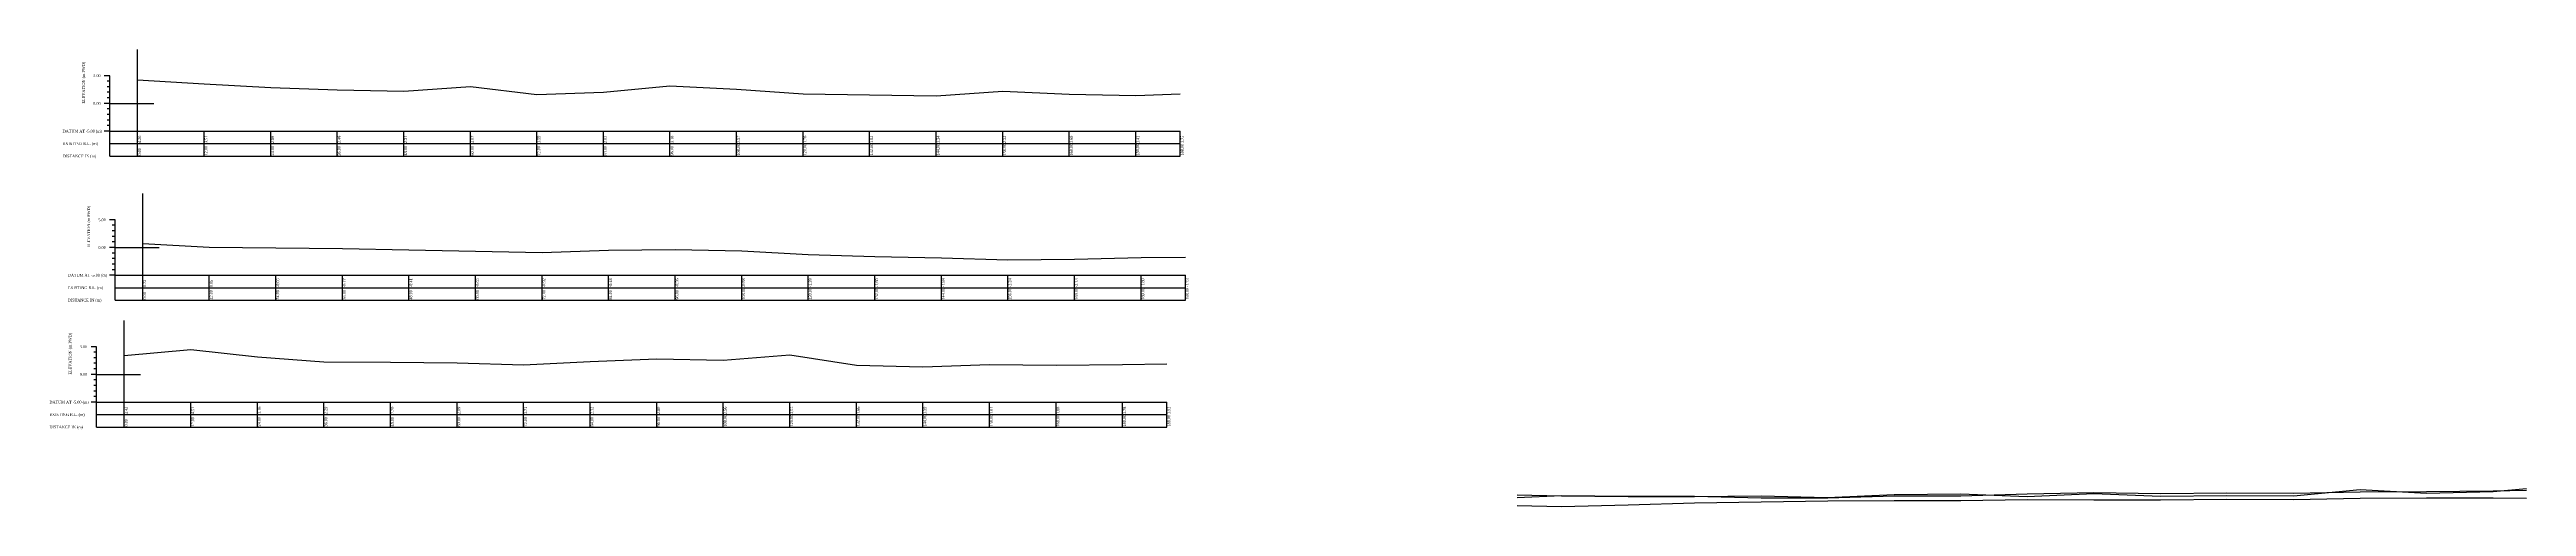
# Model space of a CAD drawing. Header units: metres. Extents: x -148477 to 168932, y -55673 to -2736.
# Drawn here: x -11575.2 to -11128.6, y -5337.6 to -5255.2 of the extents above; entities that cross this region are included whole.
import ezdxf

# ---------------------------------------------------------------- set-up
doc = ezdxf.new("R2010")
doc.units = ezdxf.units.M
doc.styles.add('liza', font='times.ttf', dxfattribs={"height": 2})

msp = doc.modelspace()

# ---------------------------------------------------------------- linework, layer by layer
at = {"color": 0, "linetype": 'Continuous', "lineweight": -3, "ltscale": 0.5}
for p, q in [((-11559.3032, -5269.9233), (-11559.3032, -5255.2046)), ((-11564.3032, -5259.9233), (-11565.3032, -5259.9233)), ((-11564.3032, -5260.9233), (-11564.8032, -5260.9233)), ((-11564.3032, -5274.4233), (-11564.3032, -5259.9233)), ((-11564.3032, -5264.9233), (-11565.3032, -5264.9233)), ((-11564.3032, -5261.9233), (-11564.8032, -5261.9233)), ((-11564.3032, -5262.9233), (-11564.8032, -5262.9233)), ((-11564.3032, -5263.9233), (-11564.8032, -5263.9233)), ((-11564.3032, -5264.9233), (-11556.3677, -5264.9233)), ((-11564.3032, -5269.9233), (-11565.3032, -5269.9233)), ((-11564.3032, -5265.9233), (-11564.8032, -5265.9233)), ((-11564.3032, -5266.9233), (-11564.8032, -5266.9233)), ((-11564.3032, -5267.9233), (-11564.8032, -5267.9233)), ((-11564.3032, -5268.9233), (-11564.8032, -5268.9233)), ((-11564.3032, -5269.9233), (-11371.3032, -5269.9233)), ((-11559.3032, -5274.4233), (-11559.3032, -5269.9233)), ((-11547.3032, -5274.4233), (-11547.3032, -5269.9233)), ((-11535.3032, -5274.4233), (-11535.3032, -5269.9233)), ((-11523.3032, -5274.4233), (-11523.3032, -5269.9233)), ((-11511.3032, -5274.4233), (-11511.3032, -5269.9233)), ((-11499.3032, -5274.4233), (-11499.3032, -5269.9233)), ((-11487.3032, -5274.4233), (-11487.3032, -5269.9233)), ((-11475.3032, -5274.4233), (-11475.3032, -5269.9233)), ((-11463.3032, -5274.4233), (-11463.3032, -5269.9233)), ((-11451.3032, -5274.4233), (-11451.3032, -5269.9233)), ((-11439.3032, -5274.4233), (-11439.3032, -5269.9233)), ((-11427.3032, -5274.4233), (-11427.3032, -5269.9233)), ((-11415.3032, -5274.4233), (-11415.3032, -5269.9233)), ((-11403.3032, -5274.4233), (-11403.3032, -5269.9233)), ((-11391.3032, -5274.4233), (-11391.3032, -5269.9233)), ((-11379.3032, -5274.4233), (-11379.3032, -5269.9233)), ((-11371.3032, -5274.4233), (-11371.3032, -5269.9233)), ((-11564.3032, -5272.1733), (-11371.3032, -5272.1733)), ((-11564.3032, -5274.4233), (-11371.3032, -5274.4233)), ((-11558.3733, -5295.9112), (-11558.3733, -5281.1925)), ((-11563.3733, -5285.9112), (-11564.3733, -5285.9112)), ((-11563.3733, -5286.9112), (-11563.8733, -5286.9112)), ((-11563.3733, -5287.9112), (-11563.8733, -5287.9112)), ((-11563.3733, -5300.4112), (-11563.3733, -5285.9112)), ((-11563.3733, -5290.9112), (-11564.3733, -5290.9112)), ((-11563.3733, -5288.9112), (-11563.8733, -5288.9112)), ((-11563.3733, -5289.9112), (-11563.8733, -5289.9112)), ((-11563.3733, -5291.9112), (-11563.8733, -5291.9112)), ((-11563.3733, -5290.9112), (-11555.4378, -5290.9112)), ((-11563.3733, -5295.9112), (-11564.3733, -5295.9112)), ((-11563.3733, -5292.9112), (-11563.8733, -5292.9112)), ((-11563.3733, -5293.9112), (-11563.8733, -5293.9112)), ((-11563.3733, -5294.9112), (-11563.8733, -5294.9112)), ((-11563.3733, -5295.9112), (-11370.3733, -5295.9112)), ((-11558.3733, -5300.4112), (-11558.3733, -5295.9112)), ((-11546.3733, -5300.4112), (-11546.3733, -5295.9112)), ((-11534.3733, -5300.4112), (-11534.3733, -5295.9112)), ((-11522.3733, -5300.4112), (-11522.3733, -5295.9112)), ((-11510.3733, -5300.4112), (-11510.3733, -5295.9112)), ((-11498.3733, -5300.4112), (-11498.3733, -5295.9112)), ((-11486.3733, -5300.4112), (-11486.3733, -5295.9112)), ((-11474.3733, -5300.4112), (-11474.3733, -5295.9112)), ((-11462.3733, -5300.4112), (-11462.3733, -5295.9112)), ((-11450.3733, -5300.4112), (-11450.3733, -5295.9112)), ((-11438.3733, -5300.4112), (-11438.3733, -5295.9112)), ((-11426.3733, -5300.4112), (-11426.3733, -5295.9112)), ((-11414.3733, -5300.4112), (-11414.3733, -5295.9112)), ((-11402.3733, -5300.4112), (-11402.3733, -5295.9112)), ((-11390.3733, -5300.4112), (-11390.3733, -5295.9112)), ((-11378.3733, -5300.4112), (-11378.3733, -5295.9112)), ((-11370.3733, -5300.4112), (-11370.3733, -5295.9112)), ((-11563.3733, -5298.1612), (-11370.3733, -5298.1612)), ((-11563.3733, -5300.4112), (-11370.3733, -5300.4112)), ((-11561.6998, -5318.7968), (-11561.6998, -5304.0781)), ((-11566.6998, -5308.7968), (-11567.6998, -5308.7968)), ((-11566.6998, -5309.7968), (-11567.1998, -5309.7968)), ((-11566.6998, -5323.2968), (-11566.6998, -5308.7968)), ((-11566.6998, -5313.7968), (-11567.6998, -5313.7968)), ((-11566.6998, -5310.7968), (-11567.1998, -5310.7968)), ((-11566.6998, -5311.7968), (-11567.1998, -5311.7968)), ((-11566.6998, -5312.7968), (-11567.1998, -5312.7968)), ((-11566.6998, -5313.7968), (-11558.7643, -5313.7968)), ((-11566.6998, -5318.7968), (-11567.6998, -5318.7968)), ((-11566.6998, -5314.7968), (-11567.1998, -5314.7968)), ((-11566.6998, -5315.7968), (-11567.1998, -5315.7968)), ((-11566.6998, -5316.7968), (-11567.1998, -5316.7968)), ((-11566.6998, -5317.7968), (-11567.1998, -5317.7968)), ((-11566.6998, -5318.7968), (-11373.6998, -5318.7968)), ((-11561.6998, -5323.2968), (-11561.6998, -5318.7968)), ((-11549.6998, -5323.2968), (-11549.6998, -5318.7968)), ((-11537.6998, -5323.2968), (-11537.6998, -5318.7968)), ((-11525.6998, -5323.2968), (-11525.6998, -5318.7968)), ((-11513.6998, -5323.2968), (-11513.6998, -5318.7968)), ((-11501.6998, -5323.2968), (-11501.6998, -5318.7968)), ((-11489.6998, -5323.2968), (-11489.6998, -5318.7968)), ((-11477.6998, -5323.2968), (-11477.6998, -5318.7968)), ((-11465.6998, -5323.2968), (-11465.6998, -5318.7968)), ((-11453.6998, -5323.2968), (-11453.6998, -5318.7968)), ((-11441.6998, -5323.2968), (-11441.6998, -5318.7968)), ((-11429.6998, -5323.2968), (-11429.6998, -5318.7968)), ((-11417.6998, -5323.2968), (-11417.6998, -5318.7968)), ((-11405.6998, -5323.2968), (-11405.6998, -5318.7968)), ((-11393.6998, -5323.2968), (-11393.6998, -5318.7968)), ((-11381.6998, -5323.2968), (-11381.6998, -5318.7968)), ((-11373.6998, -5323.2968), (-11373.6998, -5318.7968)), ((-11566.6998, -5321.0468), (-11373.6998, -5321.0468)), ((-11566.6998, -5323.2968), (-11373.6998, -5323.2968))]:
    msp.add_line(p, q, dxfattribs=at)
at = {"color": 3, "linetype": 'Continuous', "lineweight": -3, "ltscale": 0.5}
for points in [[(-11559.3032, -5260.6673), (-11547.3032, -5261.4083), (-11535.3032, -5262.0283), (-11523.3032, -5262.4443), (-11511.3032, -5262.7143), (-11499.3032, -5261.8573), (-11487.3032, -5263.3323), (-11475.3032, -5262.8703), (-11463.3032, -5261.7383), (-11451.3032, -5262.3553), (-11439.3032, -5263.1673), (-11427.3032, -5263.4003), (-11415.3032, -5263.5803), (-11403.3032, -5262.6993), (-11391.3032, -5263.2313), (-11379.3032, -5263.5133), (-11371.3032, -5263.1743)], [(-11310.5605, -5335.4901), (-11302.5605, -5335.7201), (-11290.5605, -5335.7901), (-11278.5605, -5335.8101), (-11266.5605, -5335.6941), (-11254.5605, -5336.0101), (-11242.5605, -5335.4401), (-11230.5605, -5335.3401), (-11218.5605, -5335.8361), (-11206.5605, -5335.2621), (-11194.5605, -5335.7701), (-11182.5605, -5335.6601), (-11170.5605, -5335.7201), (-11158.5605, -5334.5301), (-11146.5605, -5335.1901), (-11134.5605, -5334.9001), (-11128.5605, -5334.4031)]]:
    msp.add_lwpolyline(points, dxfattribs=at)
at = {"color": 2, "linetype": 'Continuous', "lineweight": -3, "ltscale": 0.5}
for points in [[(-11558.3733, -5290.1952), (-11546.3733, -5290.8562), (-11534.3733, -5290.9662), (-11522.3733, -5291.0822), (-11510.3733, -5291.3222), (-11498.3733, -5291.5652), (-11486.3733, -5291.8302), (-11474.3733, -5291.3882), (-11462.3733, -5291.2762), (-11450.3733, -5291.4932), (-11438.3733, -5292.1952), (-11426.3733, -5292.5112), (-11414.3733, -5292.7482), (-11402.3733, -5293.1512), (-11390.3733, -5293.0392), (-11378.3733, -5292.7082), (-11370.3733, -5292.6412)], [(-11310.5568, -5337.4281), (-11302.5568, -5337.6151), (-11290.5568, -5337.3001), (-11278.5568, -5336.9571), (-11266.5568, -5336.7601), (-11254.5568, -5336.5951), (-11242.5568, -5336.5601), (-11230.5568, -5336.5421), (-11218.5568, -5336.3861), (-11206.5568, -5336.3891), (-11194.5568, -5336.4021), (-11182.5568, -5336.3001), (-11170.5568, -5336.3601), (-11158.5568, -5336.1301), (-11146.5568, -5336.0521), (-11134.5568, -5336.0591), (-11128.5568, -5336.1201)]]:
    msp.add_lwpolyline(points, dxfattribs=at)
at = {"color": 6, "linetype": 'Continuous', "lineweight": -3, "ltscale": 0.5}
for points in [[(-11561.6998, -5310.3808), (-11549.6998, -5309.2818), (-11537.6998, -5310.6318), (-11525.6998, -5311.5078), (-11513.6998, -5311.5978), (-11501.6998, -5311.7108), (-11489.6998, -5312.0858), (-11477.6998, -5311.4738), (-11465.6998, -5311.0018), (-11453.6998, -5311.2388), (-11441.6998, -5310.2498), (-11429.6998, -5312.1368), (-11417.6998, -5312.4068), (-11405.6998, -5311.9868), (-11393.6998, -5312.1168), (-11381.6998, -5312.0168), (-11373.6998, -5311.8768)], [(-11310.5568, -5336.0201), (-11302.5568, -5335.6651), (-11290.5568, -5335.7701), (-11278.5568, -5335.7501), (-11266.5568, -5336.0801), (-11254.5568, -5336.0501), (-11242.5568, -5335.6961), (-11230.5568, -5335.7081), (-11218.5568, -5335.3261), (-11206.5568, -5335.1201), (-11194.5568, -5335.2501), (-11182.5568, -5335.1501), (-11170.5568, -5335.2101), (-11158.5568, -5334.9801), (-11146.5568, -5334.9421), (-11134.5568, -5334.8101), (-11128.5568, -5334.6831)]]:
    msp.add_lwpolyline(points, dxfattribs=at)

# ---------------------------------------------------------------- texts
at = {"color": 0, "linetype": 'Continuous', "lineweight": -3, "ltscale": 0.5, "char_height": 0.5, "attachment_point": 1, "rotation": 90, "style": 'liza'}
for s, insert, width in [('ELEVATION (m PWD)', (-11569.3032, -5264.9233), 10), ('0.00', (-11559.2032, -5274.3233), 2.15), ('4.26', (-11559.2032, -5272.0733), 2.15), ('12.00', (-11547.2032, -5274.3233), 2.15), ('3.51', (-11547.2032, -5272.0733), 2.15), ('2.89', (-11535.2032, -5272.0733), 2.15), ('24.00', (-11535.2032, -5274.3233), 2.15), ('2.48', (-11523.2032, -5272.0733), 2.15), ('36.00', (-11523.2032, -5274.3233), 2.15), ('48.00', (-11511.2032, -5274.3233), 2.15), ('2.21', (-11511.2032, -5272.0733), 2.15), ('3.07', (-11499.2032, -5272.0733), 2.15), ('60.00', (-11499.2032, -5274.3233), 2.15), ('72.00', (-11487.2032, -5274.3233), 2.15), ('1.59', (-11487.2032, -5272.0733), 2.15), ('2.05', (-11475.2032, -5272.0733), 2.15), ('84.00', (-11475.2032, -5274.3233), 2.15), ('3.18', (-11463.2032, -5272.0733), 2.15), ('96.00', (-11463.2032, -5274.3233), 2.15), ('108.00', (-11451.2032, -5274.3233), 2.15), ('2.57', (-11451.2032, -5272.0733), 2.15), ('120.00', (-11439.2032, -5274.3233), 2.15), ('1.76', (-11439.2032, -5272.0733), 2.15), ('132.00', (-11427.2032, -5274.3233), 2.15), ('1.52', (-11427.2032, -5272.0733), 2.15), ('144.00', (-11415.2032, -5274.3233), 2.15), ('1.34', (-11415.2032, -5272.0733), 2.15), ('156.00', (-11403.2032, -5274.3233), 2.15), ('2.22', (-11403.2032, -5272.0733), 2.15), ('168.00', (-11391.2032, -5274.3233), 2.15), ('1.69', (-11391.2032, -5272.0733), 2.15), ('180.00', (-11379.2032, -5274.3233), 2.15), ('1.41', (-11379.2032, -5272.0733), 2.15), ('188.00', (-11371.2032, -5274.3233), 2.15), ('1.75', (-11371.2032, -5272.0733), 2.15), ('ELEVATION (m PWD)', (-11568.3733, -5290.9112), 10), ('0.72', (-11558.2733, -5298.0612), 2.15), ('0.05', (-11546.2733, -5298.0612), 2.15), ('-0.05', (-11534.2733, -5298.0612), 2.15), ('-0.17', (-11522.2733, -5298.0612), 2.15), ('-0.41', (-11510.2733, -5298.0612), 2.15), ('-0.65', (-11498.2733, -5298.0612), 2.15), ('-0.92', (-11486.2733, -5298.0612), 2.15), ('-0.48', (-11474.2733, -5298.0612), 2.15), ('-0.36', (-11462.2733, -5298.0612), 2.15), ('-0.58', (-11450.2733, -5298.0612), 2.15), ('-1.28', (-11438.2733, -5298.0612), 2.15), ('-1.60', (-11426.2733, -5298.0612), 2.15), ('-1.84', (-11414.2733, -5298.0612), 2.15), ('-2.24', (-11402.2733, -5298.0612), 2.15), ('-2.13', (-11390.2733, -5298.0612), 2.15), ('-1.80', (-11378.2733, -5298.0612), 2.15), ('-1.73', (-11370.2733, -5298.0612), 2.15), ('0.00', (-11558.2733, -5300.3112), 2.15), ('12.00', (-11546.2733, -5300.3112), 2.15), ('24.00', (-11534.2733, -5300.3112), 2.15), ('36.00', (-11522.2733, -5300.3112), 2.15), ('48.00', (-11510.2733, -5300.3112), 2.15), ('60.00', (-11498.2733, -5300.3112), 2.15), ('72.00', (-11486.2733, -5300.3112), 2.15), ('84.00', (-11474.2733, -5300.3112), 2.15), ('96.00', (-11462.2733, -5300.3112), 2.15), ('108.00', (-11450.2733, -5300.3112), 2.15), ('120.00', (-11438.2733, -5300.3112), 2.15), ('132.00', (-11426.2733, -5300.3112), 2.15), ('144.00', (-11414.2733, -5300.3112), 2.15), ('156.00', (-11402.2733, -5300.3112), 2.15), ('168.00', (-11390.2733, -5300.3112), 2.15), ('180.00', (-11378.2733, -5300.3112), 2.15), ('188.00', (-11370.2733, -5300.3112), 2.15), ('ELEVATION (m PWD)', (-11571.6998, -5313.7968), 10), ('0.00', (-11561.5998, -5323.1968), 2.15), ('3.42', (-11561.5998, -5320.9468), 2.15), ('12.00', (-11549.5998, -5323.1968), 2.15), ('4.51', (-11549.5998, -5320.9468), 2.15), ('24.00', (-11537.5998, -5323.1968), 2.15), ('3.16', (-11537.5998, -5320.9468), 2.15), ('36.00', (-11525.5998, -5323.1968), 2.15), ('2.29', (-11525.5998, -5320.9468), 2.15), ('2.20', (-11513.5998, -5320.9468), 2.15), ('48.00', (-11513.5998, -5323.1968), 2.15), ('2.09', (-11501.5998, -5320.9468), 2.15), ('60.00', (-11501.5998, -5323.1968), 2.15), ('72.00', (-11489.5998, -5323.1968), 2.15), ('1.71', (-11489.5998, -5320.9468), 2.15), ('84.00', (-11477.5998, -5323.1968), 2.15), ('2.32', (-11477.5998, -5320.9468), 2.15), ('2.80', (-11465.5998, -5320.9468), 2.15), ('96.00', (-11465.5998, -5323.1968), 2.15), ('108.00', (-11453.5998, -5323.1968), 2.15), ('2.56', (-11453.5998, -5320.9468), 2.15), ('120.00', (-11441.5998, -5323.1968), 2.15), ('3.55', (-11441.5998, -5320.9468), 2.15), ('132.00', (-11429.5998, -5323.1968), 2.15), ('1.66', (-11429.5998, -5320.9468), 2.15), ('144.00', (-11417.5998, -5323.1968), 2.15), ('1.39', (-11417.5998, -5320.9468), 2.15), ('1.81', (-11405.5998, -5320.9468), 2.15), ('156.00', (-11405.5998, -5323.1968), 2.15), ('1.68', (-11393.5998, -5320.9468), 2.15), ('168.00', (-11393.5998, -5323.1968), 2.15), ('1.78', (-11381.5998, -5320.9468), 2.15), ('180.00', (-11381.5998, -5323.1968), 2.15), ('188.00', (-11373.5998, -5323.1968), 2.15), ('1.92', (-11373.5998, -5320.9468), 2.15)]:
    msp.add_mtext(s, dxfattribs=dict(at, insert=insert, width=width))
at = {"color": 0, "linetype": 'Continuous', "lineweight": -3, "ltscale": 0.5, "char_height": 0.5, "attachment_point": 1, "style": 'liza'}
for s, insert, width in [('5.00', (-11567.3032, -5259.6733), 2), ('0.00', (-11567.3032, -5264.6733), 2), ('DATUM AT -5.00 (m)', (-11572.8032, -5269.6733), 7.5), ('EXISTING R.L. (m)', (-11572.8032, -5271.9233), 7.5), ('DISTANCE IN (m)', (-11572.8032, -5274.1733), 7.5), ('5.00', (-11566.3733, -5285.6612), 2), ('0.00', (-11566.3733, -5290.6612), 2), ('DATUM AT -5.00 (m)', (-11571.8733, -5295.6612), 7.5), ('EXISTING R.L. (m)', (-11571.8733, -5297.9112), 7.5), ('DISTANCE IN (m)', (-11571.8733, -5300.1612), 7.5), ('5.00', (-11569.6998, -5308.5468), 2), ('0.00', (-11569.6998, -5313.5468), 2), ('DATUM AT -5.00 (m)', (-11575.1998, -5318.5468), 7.5), ('EXISTING R.L. (m)', (-11575.1998, -5320.7968), 7.5), ('DISTANCE IN (m)', (-11575.1998, -5323.0468), 7.5)]:
    msp.add_mtext(s, dxfattribs=dict(at, insert=insert, width=width))

doc.saveas('drawing.dxf')
